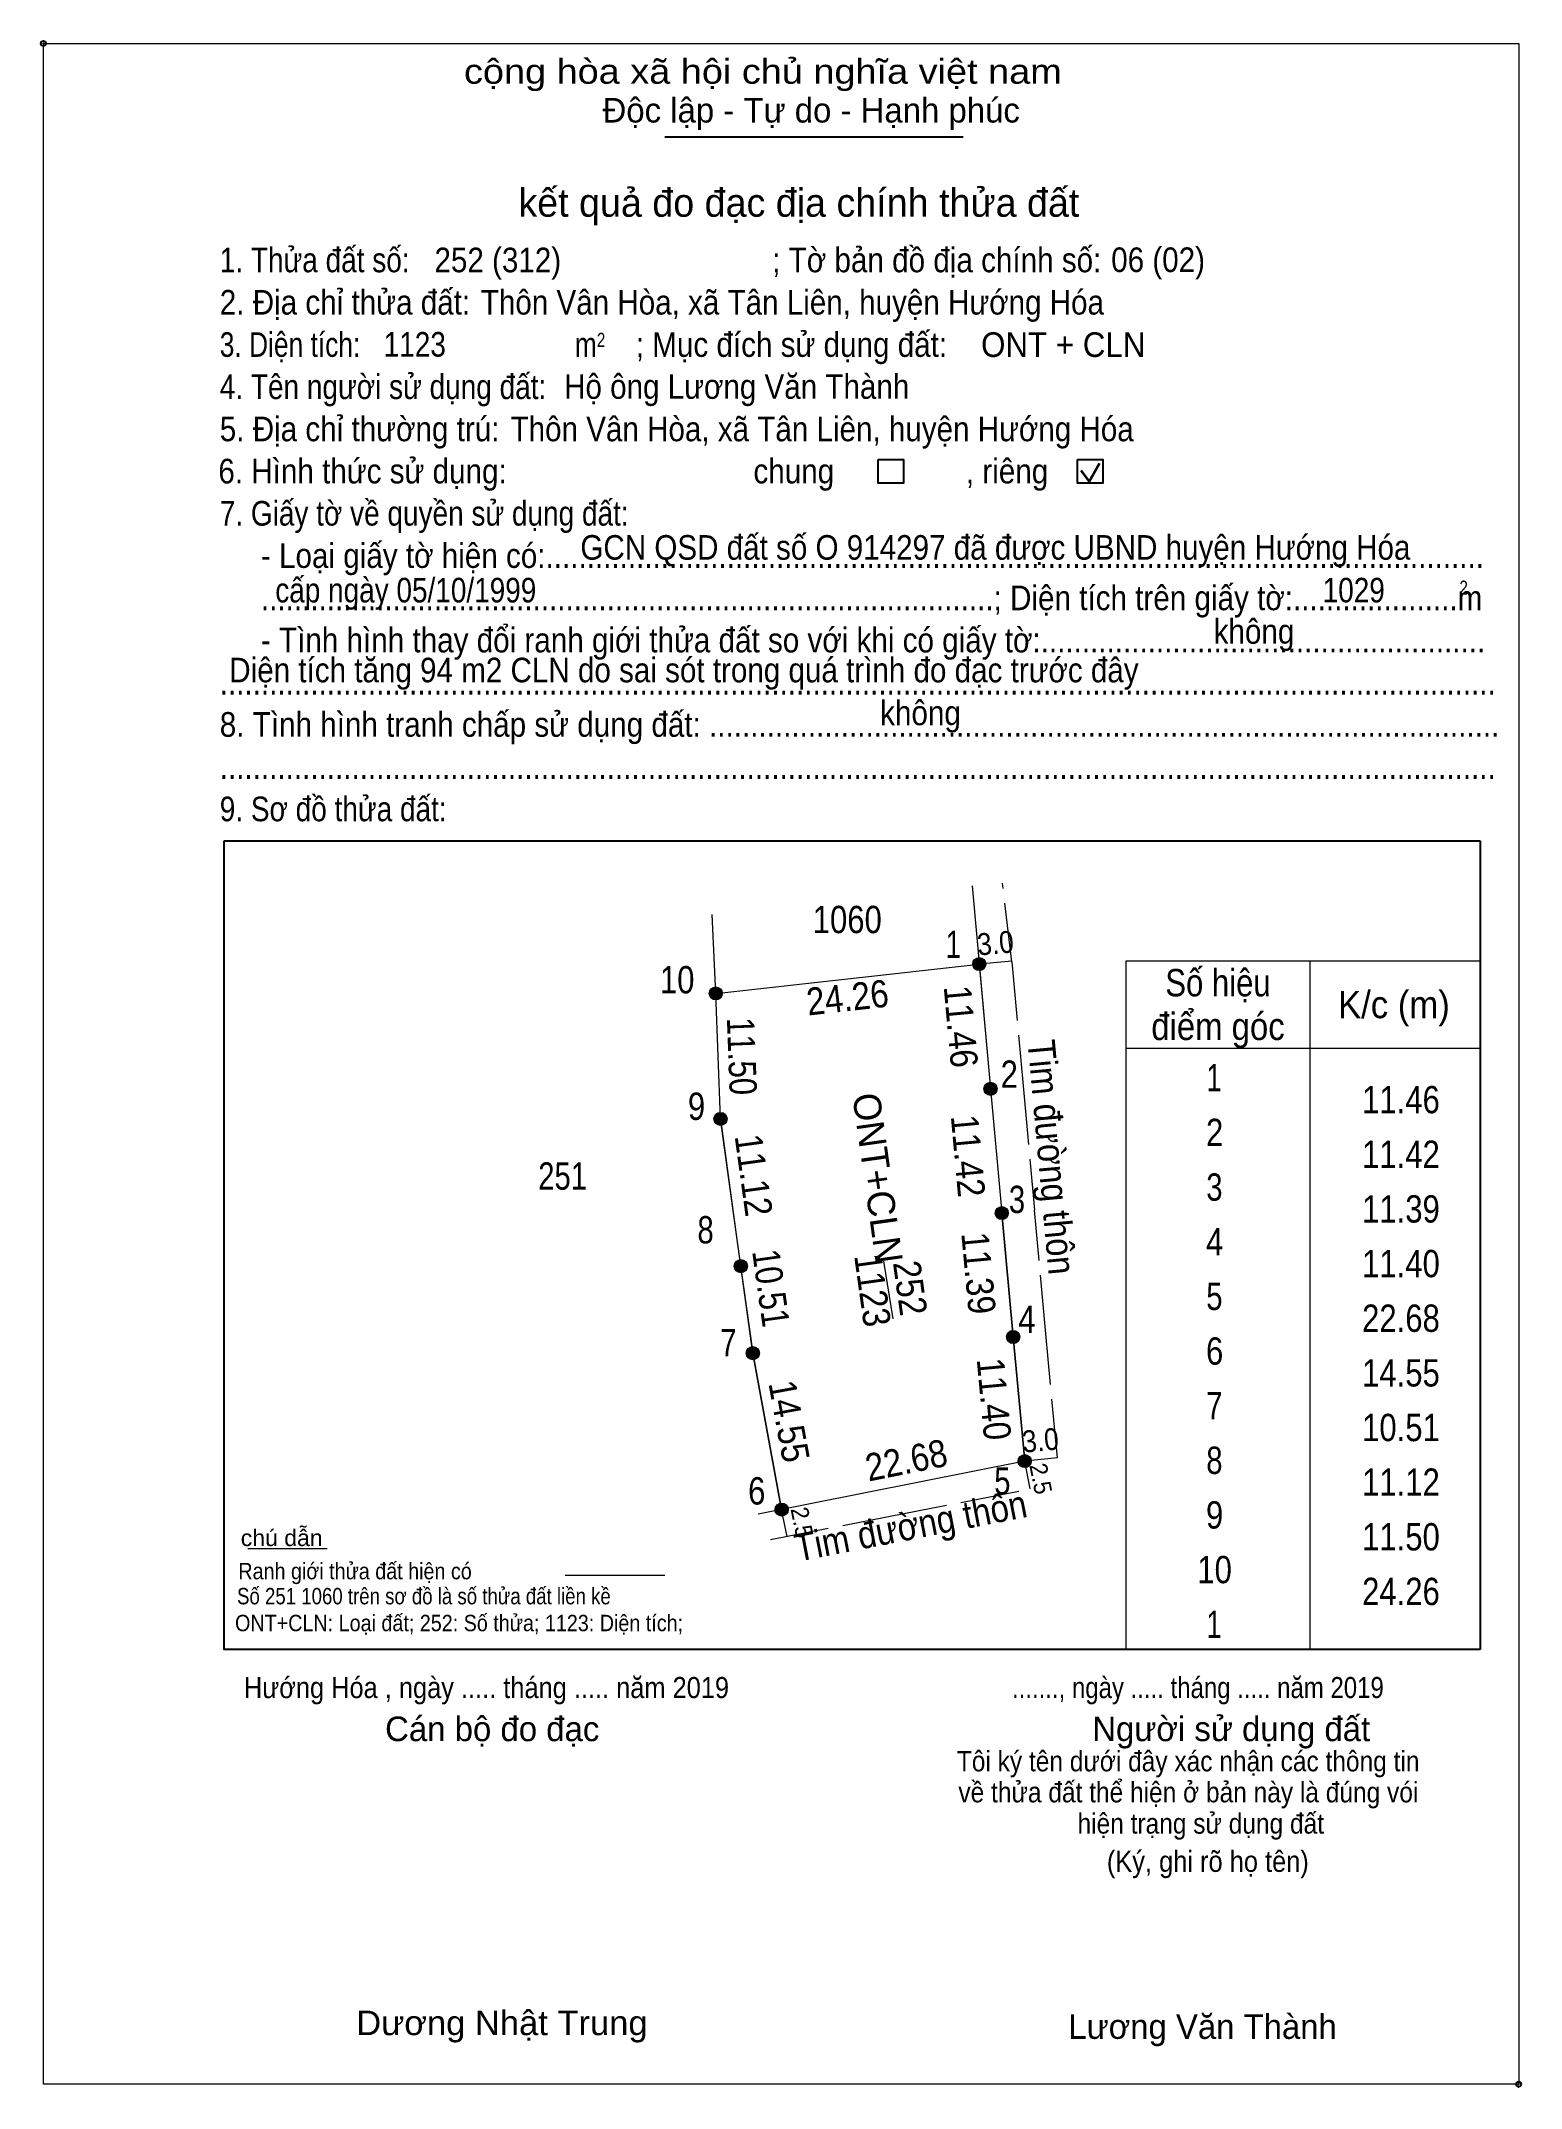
# Model space of a CAD drawing. Header units: metres. Extents: x 548992 to 549782, y 1838280 to 1838789.
# Drawn here: x 548991.5 to 549127, y 1838280.5 to 1838467.8 of the extents above; entities that cross this region are included whole.
import ezdxf
from ezdxf.enums import TextEntityAlignment as Align

# ---------------------------------------------------------------- set-up
doc = ezdxf.new("R2010")
doc.units = ezdxf.units.M
doc.header["$LTSCALE"] = 0.9
doc.header["$PDMODE"] = 32
doc.header["$PDSIZE"] = 0.45
doc.linetypes.add('LONG_DASHED', pattern=[7.5, 6, -1.5])
for name, color, linetype, lineweight in [('17', 7, 'Continuous', 13), ('2', 7, 'Continuous', 25), ('28', 7, 'Continuous', 13), ('6', 7, 'Continuous', 13), ('63', 7, 'Continuous', 13)]:
    doc.layers.add(name, color=color, linetype=linetype, lineweight=lineweight)

msp = doc.modelspace()

# ---------------------------------------------------------------- texts
at = {"layer": '2'}
for s, height, width, p in [('cộng hòa xã hội chủ nghĩa việt nam', 2.253, 1.15, (549030.24, 1838463.87)), ('1. Thửa đất số:', 2.253, 0.85, (549007.89, 1838446.62)), ('252 (312)', 2.25, 0.9, (549027.54, 1838446.62)), ('; Tờ bản đồ địa chính số:', 2.253, 0.9, (549058.45, 1838446.62)), ('06 (02)', 2.25, 0.9, (549089.47, 1838446.64)), ('2. Địa chỉ thửa đất:', 2.253, 0.9, (549007.89, 1838442.75)), ('Thôn Vân Hòa, xã Tân Liên, huyện Hướng Hóa', 2.25, 0.9, (549031.78, 1838442.75)), ('3. Diện tích:', 2.253, 0.8, (549007.89, 1838438.88)), ('1123', 2.25, 0.85, (549022.89, 1838438.9)), ('m', 2.253, 0.8, (549040.38, 1838438.88)), ('2', 1.288, 0.8, (549042.4, 1838439.79)), ('; Mục đích sử dụng đất:', 2.253, 0.9, (549045.96, 1838438.88)), ('ONT + CLN', 2.254, 0.95, (549077.56, 1838438.87)), ('4. Tên người sử dụng đất:', 2.253, 0.85, (549007.89, 1838435.02)), ('Hộ ông Lương Văn Thành', 2.25, 0.9, (549039.4, 1838435.04)), ('5. Địa chỉ thường trú:', 2.253, 0.9, (549007.89, 1838431.16)), ('Thôn Vân Hòa, xã Tân Liên, huyện Hướng Hóa', 2.25, 0.9, (549034.5, 1838431.16)), ('6. Hình thức sử dụng:', 2.253, 0.9, (549007.76, 1838427.3)), ('chung                , riêng', 2.253, 0.9, (549056.73, 1838427.3)), ('7. Giấy tờ về quyền sử dụng đất:', 2.253, 0.85, (549007.89, 1838423.44)), ('     - Loại giấy tờ hiện có:..................................................................................................................', 2.253, 0.9, (549007.89, 1838419.57)), ('GCN QSD đất số O 914297 đã được UBND huyện Hướng Hóa', 2.25, 0.9, (549040.89, 1838420.32)), ('     .........................................................................................; Diện tích trên giấy tờ:....................m', 2.253, 0.9, (549007.89, 1838415.7)), ('cấp ngày 05/10/1999', 2.25, 0.85, (549012.97, 1838416.41)), ('1029', 2.25, 0.85, (549108.82, 1838416.41)), ('2', 1.288, 0.8, (549121.34, 1838417.12)), ('     - Tình hình thay đổi ranh giới thửa đất so với khi có giấy tờ:......................................................', 2.253, 0.9, (549007.89, 1838411.84)), ('không', 2.254, 0.9, (549098.84, 1838412.63)), ('Diện tích tăng 94 m2 CLN do sai sót trong quá trình đo đạc trước đây', 2.25, 0.9, (549008.76, 1838409.1)), ('...........................................................................................................................................................', 2.253, 0.9, (549007.89, 1838407.98)), ('8. Tình hình tranh chấp sử dụng đất: ................................................................................................', 2.253, 0.9, (549007.89, 1838404.12)), ('không', 2.254, 0.9, (549068.32, 1838405.18)), ('...........................................................................................................................................................', 2.253, 0.9, (549007.89, 1838400.26)), ('9. Sơ đồ thửa đất:', 2.253, 0.85, (549007.89, 1838396.39)), ('Hướng Hóa , ngày ..... tháng ..... năm 2019', 1.93, 0.9, (549010.1, 1838316.16)), ('......., ngày ..... tháng ..... năm 2019', 1.93, 0.85, (549080.39, 1838316.16)), ('(Ký, ghi rõ họ tên)', 1.932, 0.9, (549089.07, 1838300.26)), ('Dương Nhật Trung', 2.25, 1.05, (549020.38, 1838285.32))]:
    msp.add_text(s, height=height, dxfattribs=dict(at, width=width)).set_placement(p)
for s, height, p in [('Độc lập - Tự do - Hạnh phúc', 2.253, (549042.92, 1838460.32)), ('Cán bộ đo đạc', 2.254, (549023.02, 1838312.22)), ('Người sử dụng đất', 2.253, (549087.73, 1838312.22)), ('Lương Văn Thành', 2.25, (549085.55, 1838284.98))]:
    msp.add_text(s, height=height, dxfattribs=at).set_placement(p)
for s, height, p in [('kết quả đo đạc địa chính thửa đất', 2.576, (549060.885, 1838451.7)), ('.', 0.644, (549126.7386, 1838280.48))]:
    msp.add_text(s, height=height, dxfattribs=at).set_placement(p, align=Align.CENTER)
at = {"layer": '2', "width": 0.9}
for s, p in [('Tôi ký tên dưới đây xác nhận các thông tin', (549096.51, 1838309.46)), ('về thửa đất thể hiện ở bản này là đúng vói', (549096.53, 1838306.62)), ('hiện trạng sử dụng đất', (549097.665, 1838303.76))]:
    msp.add_text(s, height=1.862, dxfattribs=at).set_placement(p, align=Align.CENTER)
at = {"layer": '6'}
for s, width, p in [('chú dẫn', 1.05, (549009.81, 1838330.07)), ('Ranh giới thửa đất hiện có ', 0.9, (549009.59, 1838327.03)), ('Số 251 1060 trên sơ đồ là số thửa đất liền kề', 0.85, (549009.47, 1838324.74)), ('ONT+CLN: Loại đất; 252: Số thửa; 1123: Diện tích;', 0.9, (549009.29, 1838322.28))]:
    msp.add_text(s, height=1.5, dxfattribs=dict(at, width=width)).set_placement(p)
at = {"layer": '63'}
for s, width, p in [('1060', 0.85, (549065.315, 1838386.15)), ('Số hiệu', 0.85, (549099.24, 1838380.37)), ('K/c (m)', 0.95, (549115.34, 1838378.37)), ('điểm góc', 0.9, (549099.24, 1838376.37)), (' 1', 0.75, (549098.535, 1838371.67)), (' 2', 0.85, (549098.54, 1838366.67)), ('251', 0.8, (549039.265, 1838362.68)), (' 3', 0.8, (549098.54, 1838361.67)), (' 4', 0.85, (549098.535, 1838356.67)), (' 5', 0.8, (549098.54, 1838351.67)), (' 6', 0.85, (549098.54, 1838346.67)), (' 7', 0.8, (549098.54, 1838341.67)), (' 8', 0.8, (549098.54, 1838336.67)), (' 9', 0.85, (549098.535, 1838331.67)), (' 10', 0.85, (549098.535, 1838326.67)), (' 1', 0.75, (549098.535, 1838321.67))]:
    msp.add_text(s, height=2.5, dxfattribs=dict(at, width=width)).set_placement(p, align=Align.CENTER)
for s, width, p in [(' 1', 0.75, (549075.72, 1838383.88)), (' 10', 0.85, (549051.33, 1838380.64)), (' 2', 0.85, (549080.93, 1838372)), (' 9', 0.85, (549052.31, 1838369.06)), ('11.46', 0.85, (549119.54, 1838369.67)), ('11.42', 0.85, (549119.54, 1838364.67)), (' 3', 0.8, (549081.59, 1838360.54)), ('11.39', 0.85, (549119.54, 1838359.67)), (' 8', 0.8, (549053.09, 1838357.76)), ('11.40', 0.85, (549119.54, 1838354.67)), (' 4', 0.85, (549082.54, 1838349.57)), ('22.68', 0.85, (549119.54, 1838349.67)), (' 7', 0.8, (549055.18, 1838347.44)), ('14.55', 0.85, (549119.54, 1838344.67)), ('10.51', 0.85, (549119.54, 1838339.67)), (' 5', 0.8, (549080.25, 1838334.78)), ('11.12', 0.85, (549119.54, 1838334.67)), (' 6', 0.85, (549057.82, 1838333.87)), ('11.50', 0.85, (549119.54, 1838329.67)), ('24.26', 0.85, (549119.54, 1838324.67))]:
    msp.add_text(s, height=2.5, dxfattribs=dict(at, width=width)).set_placement(p, align=Align.RIGHT)
for s, height, rotation, width, p in [('3.0', 2, 5.177, 0.9, (549078.9598, 1838384.2522)), ('24.26', 2.5, 6.343, 0.9, (549065.4719, 1838379.0259)), ('11.46', 2.5, 275.158, 0.9, (549074.476, 1838377.4974)), ('11.50', 2.5, 272.143, 0.85, (549054.4277, 1838374.8417)), ('Tim đường thôn', 2.5, 275.176, 0.9, (549082.7768, 1838365.5478)), ('11.42', 2.5, 275.176, 0.9, (549075.1272, 1838365.6578)), ('11.12', 2.5, 277.802, 0.9, (549055.5153, 1838363.8397)), ('11.39', 2.5, 275.29, 0.9, (549076.0935, 1838354.9302)), ('10.51', 2.5, 277.93, 0.85, (549057.0953, 1838353.5124)), ('1123', 2.5, 277.93, 0.9, (549066.4, 1838353.3174)), ('252', 2.5, 277.93, 0.9, (549069.8348, 1838353.5124)), ('11.40', 2.5, 275.285, 0.9, (549077.5051, 1838343.4101)), ('14.55', 2.5, 280.453, 0.9, (549058.7724, 1838341.2668)), ('3.0', 2, 5.177, 0.9, (549083.0798, 1838338.7622)), ('22.68', 2.5, 11.29, 0.9, (549070.9603, 1838336.7107)), ('2.5', 1.6, 281.31, 0.95, (549082.2456, 1838336.0818)), ('Tim đường thôn', 2.5, 11.038, 0.9, (549071.3507, 1838330.6961)), ('2.5', 1.6, 281.31, 0.95, (549060.3956, 1838332.0819))]:
    msp.add_text(s, height=height, rotation=rotation, dxfattribs=dict(at, width=width)).set_placement(p, align=Align.CENTER)
msp.add_text('ONT+CLN', height=2.5, rotation=277.93, dxfattribs=at).set_placement((549066.8571, 1838363.5724), align=Align.CENTER)

# ---------------------------------------------------------------- hatches: boundary and pattern name
at = {"layer": '63'}
for points in [[(549077.99, 1838383.32, 1), (549076.79, 1838383.32, 1)], [(549053.88, 1838380.64, 1), (549052.68, 1838380.64, 1)], [(549079.02, 1838371.91, 1), (549077.82, 1838371.91, 1)], [(549054.31, 1838369.15, 1), (549053.11, 1838369.15, 1)], [(549080.05, 1838360.54, 1), (549078.85, 1838360.54, 1)], [(549056.17, 1838355.68, 1), (549054.97, 1838355.68, 1)], [(549057.27, 1838347.72, 1), (549056.07, 1838347.72, 1)], [(549081.1, 1838349.2, 1), (549079.9, 1838349.2, 1)], [(549082.15, 1838337.85, 1), (549080.95, 1838337.85, 1)], [(549059.91, 1838333.41, 1), (549058.71, 1838333.41, 1)]]:
    msp.add_hatch(color=256, dxfattribs=at).paths.add_polyline_path(points)

# ---------------------------------------------------------------- linework, layer by layer
at = {"layer": '17'}
msp.add_line((549010.47, 1838329.86), (549017.71, 1838329.86), dxfattribs=at)
at = {"layer": '2'}
for p, q in [((549048.61, 1838459), (549075.91, 1838459)), ((549008.3, 1838394.61), (549123.24, 1838394.61)), ((549123.24, 1838394.61), (549123.24, 1838320.62))]:
    msp.add_line(p, q, dxfattribs=at)
at = {"layer": '2', "lineweight": 35}
for p, q in [((549087.46, 1838427.48), (549088.39, 1838429.15)), ((549086.69, 1838428.48), (549087.46, 1838427.48))]:
    msp.add_line(p, q, dxfattribs=at)
at = {"layer": '2', "lineweight": 13}
msp.add_lwpolyline([(548991.75, 1838467.56), (549126.76, 1838467.56), (549126.76, 1838280.83), (548991.75, 1838280.83)], close=True, dxfattribs=at)
at = {"layer": '2'}
for points in [[(549068.15, 1838429.48), (549070.47, 1838429.48), (549070.47, 1838427.31), (549068.15, 1838427.31)], [(549086.39, 1838429.48), (549088.71, 1838429.48), (549088.71, 1838427.31), (549086.39, 1838427.31)]]:
    msp.add_lwpolyline(points, close=True, dxfattribs=at)
msp.add_lwpolyline([(549123.24, 1838320.62), (549008.3, 1838320.62), (549008.3, 1838394.61)], dxfattribs=at)
for p in [(548991.75, 1838467.56), (549126.75, 1838280.83)]:
    msp.add_point(p, dxfattribs=at)
at = {"layer": '28'}
for p, q in [((549076.74, 1838390.47), (549078.42, 1838371.91)), ((549053.28, 1838380.64), (549077.39, 1838383.32)), ((549078.42, 1838371.91), (549079.45, 1838360.54))]:
    msp.add_line(p, q, dxfattribs=at)
at = {"layer": '28', "linetype": 'LONG_DASHED'}
for p, q in [((549080.38, 1838383.54), (549079.51, 1838390.71)), ((549080.38, 1838383.54), (549081.41, 1838372.18)), ((549081.41, 1838372.18), (549082.44, 1838360.81))]:
    msp.add_line(p, q, dxfattribs=at)
at = {"layer": '28'}
for points in [[(549053.71, 1838369.15), (549053.28, 1838380.64), (549052.95, 1838387.86)], [(549053.28, 1838380.64), (549077.39, 1838383.32), (549078.42, 1838371.91), (549079.45, 1838360.53), (549080.5, 1838349.2), (549081.55, 1838337.85), (549057.17, 1838332.98)], [(549059.31, 1838333.41), (549056.67, 1838347.72), (549054.47, 1838363.64), (549053.71, 1838369.15), (549053.28, 1838380.64)], [(549053.71, 1838369.15), (549055.22, 1838358.13), (549056.67, 1838347.72), (549059.31, 1838333.41)], [(549081.55, 1838337.85), (549080.5, 1838349.2), (549079.45, 1838360.53)]]:
    msp.add_lwpolyline(points, dxfattribs=at)
at = {"layer": '28', "linetype": 'LONG_DASHED'}
for points in [[(549084.54, 1838338.13), (549083.49, 1838349.48), (549082.44, 1838360.81)], [(549058.28, 1838330.66), (549069.09, 1838332.77), (549082.06, 1838335.3)]]:
    msp.add_lwpolyline(points, dxfattribs=at)
at = {"layer": '6'}
msp.add_line((549039.49, 1838327.4), (549048.63, 1838327.4), dxfattribs=at)
at = {"layer": '63'}
for p, q in [((549107.64, 1838383.62), (549107.64, 1838320.62)), ((549107.64, 1838383.62), (549107.64, 1838320.62)), ((549080.37, 1838383.59), (549077.39, 1838383.32)), ((549090.84, 1838375.62), (549123.24, 1838375.62)), ((549068.64, 1838356.15), (549069.48, 1838350.86)), ((549084.54, 1838338.13), (549081.55, 1838337.85)), ((549082.06, 1838335.3), (549081.55, 1838337.85)), ((549059.8, 1838330.96), (549059.31, 1838333.41))]:
    msp.add_line(p, q, dxfattribs=at)
msp.add_lwpolyline([(549090.84, 1838383.62), (549123.24, 1838383.62), (549123.24, 1838320.62), (549090.84, 1838320.62)], close=True, dxfattribs=at)
for centre in [(549077.39, 1838383.32), (549053.28, 1838380.64), (549078.42, 1838371.91), (549053.71, 1838369.15), (549079.45, 1838360.54), (549055.57, 1838355.68), (549056.67, 1838347.72), (549080.5, 1838349.2), (549081.55, 1838337.85), (549059.31, 1838333.41)]:
    msp.add_circle(centre, 0.6, dxfattribs=at)

msp.set_redraw_order([(e.dxf.handle, doc.entitydb.next_handle()) for e in msp.query("TEXT MTEXT ATTDEF DIMENSION ARC_DIMENSION")])  # texts and dimensions are drawn at this point

doc.saveas('drawing.dxf')
